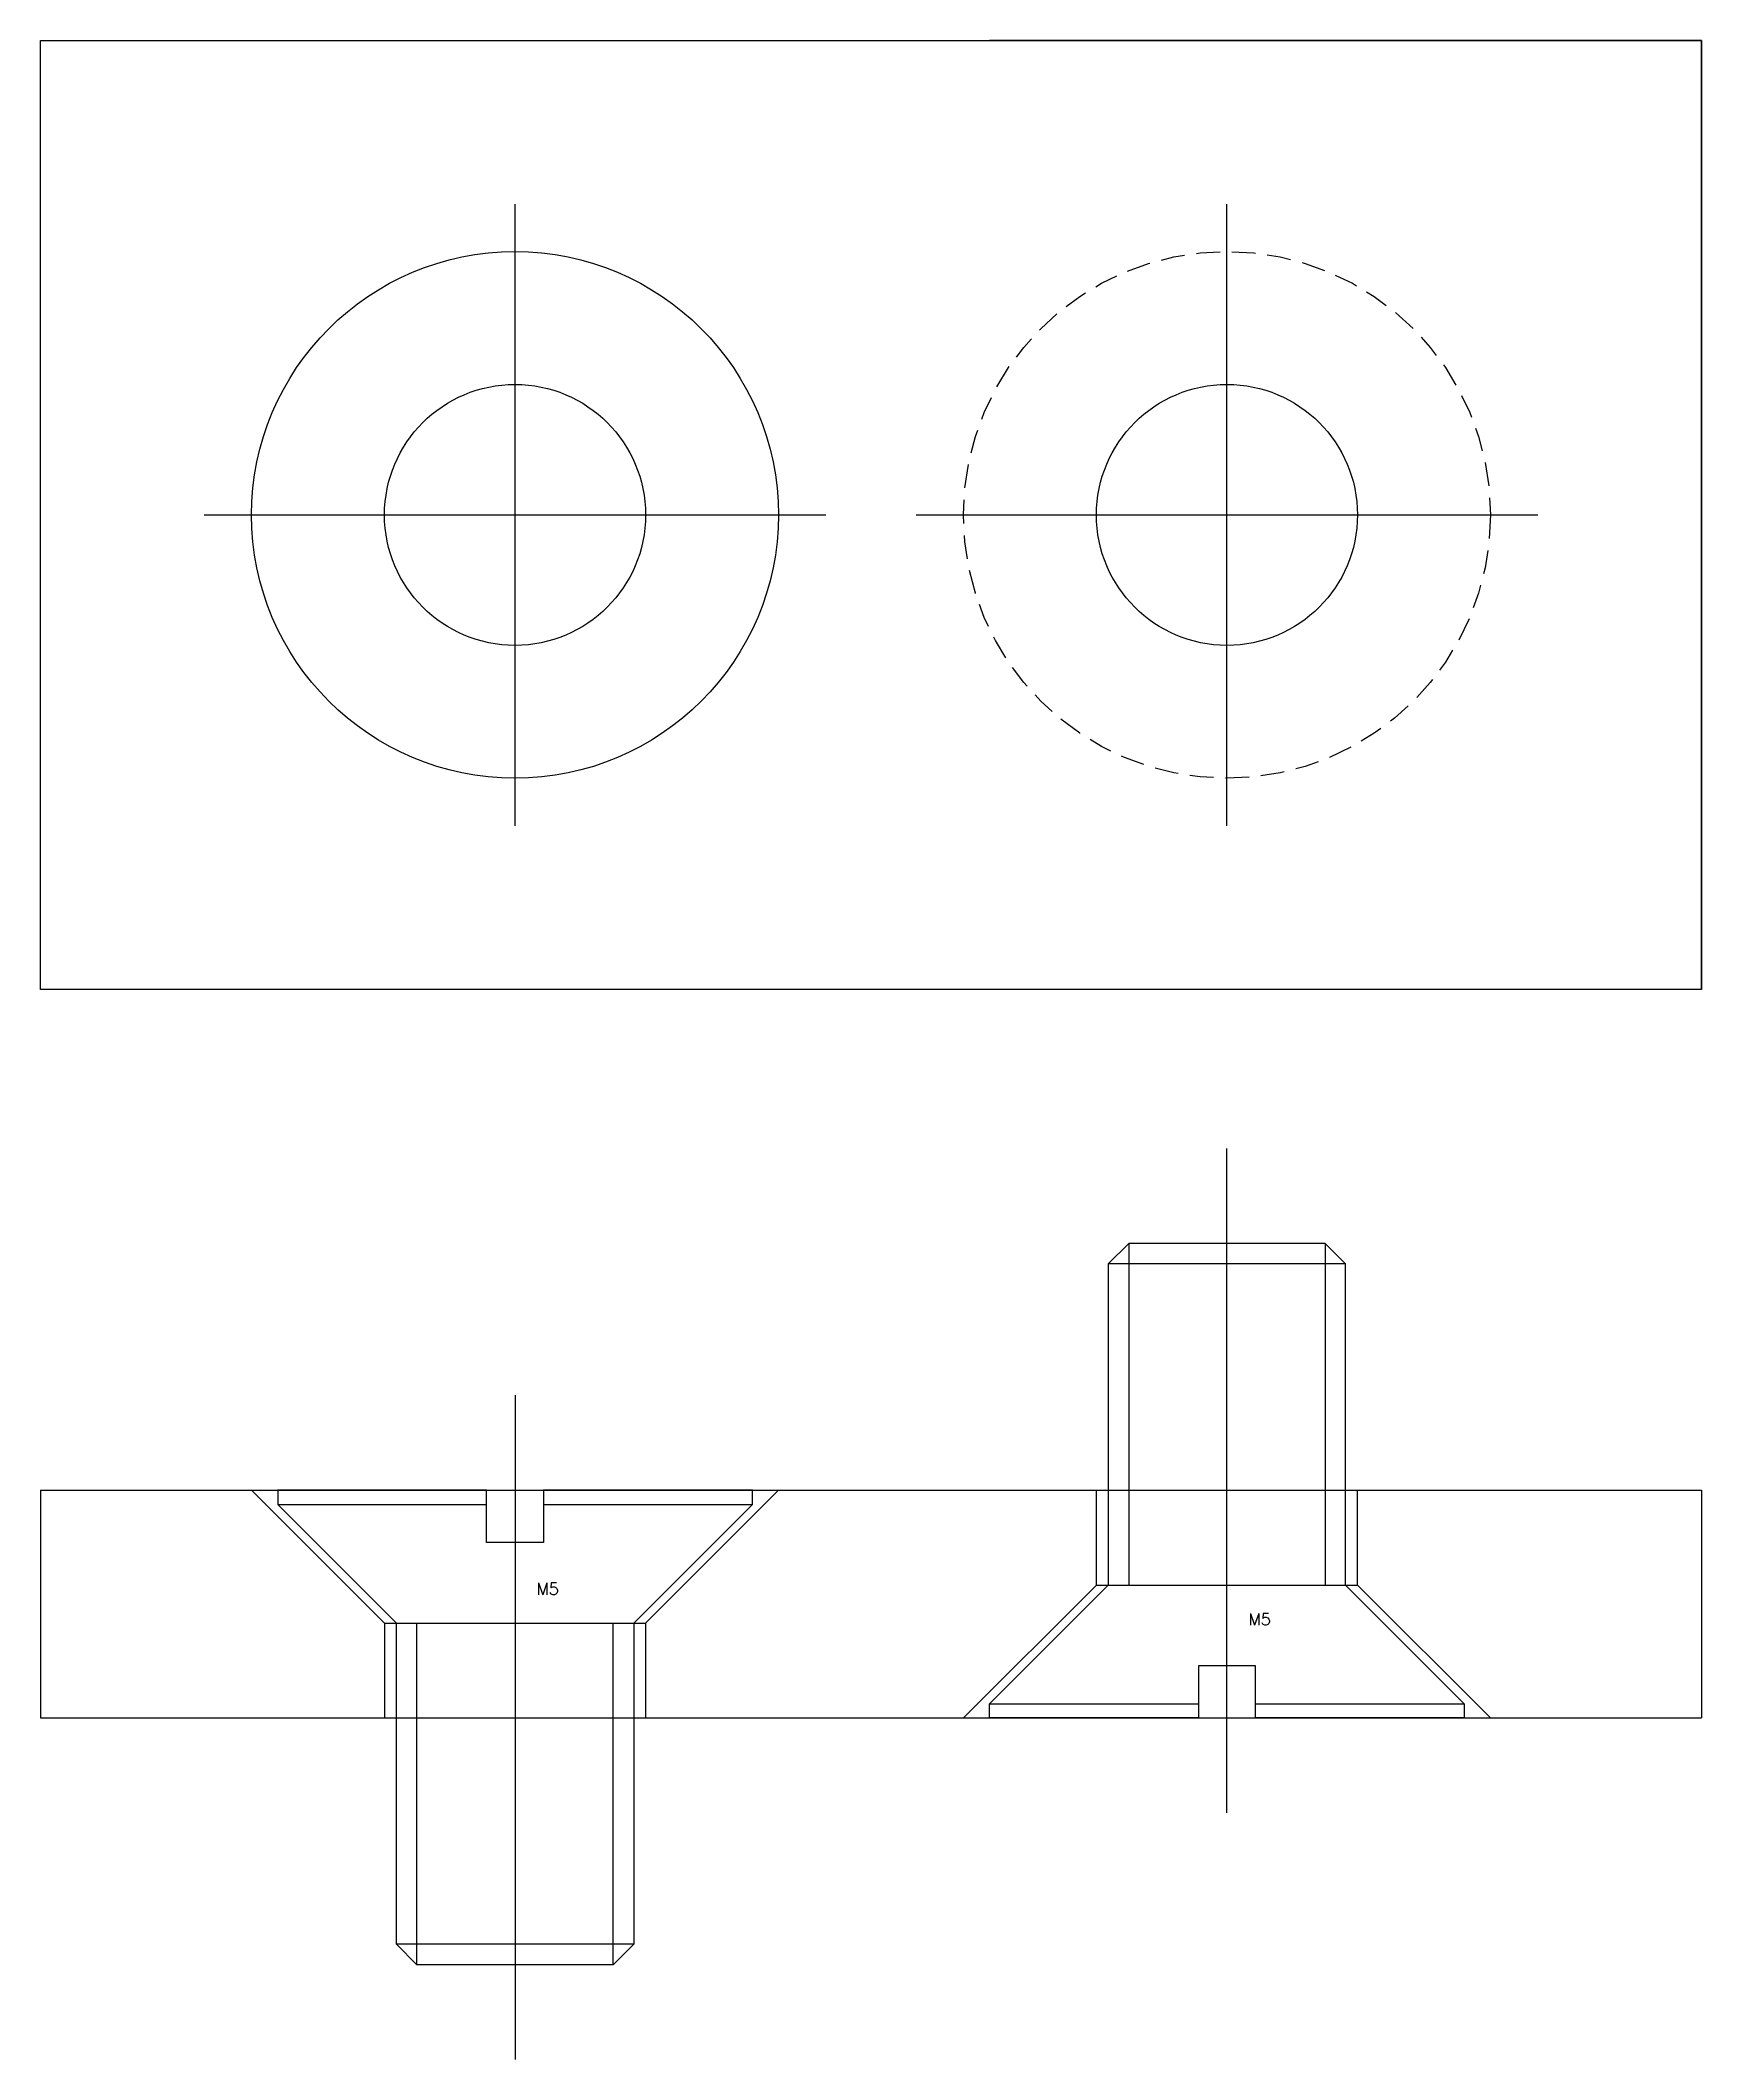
# Model space of a CAD drawing. Header units: millimetres. Extents: x 5524 to 5634, y 5721 to 5763.
# Drawn here: x 5599.45 to 5634.45, y 5720.83 to 5763.38 of the extents above; entities that cross this region are included whole.
import ezdxf

# ---------------------------------------------------------------- set-up
doc = ezdxf.new("R2010")
doc.units = ezdxf.units.MM
for name, pattern in [('CENTER', [50.8, 31.75, -6.35, 6.35, -6.35]), ('DASHED', [0.75, 0.5, -0.25]), ('HIDDEN', [9.525, 6.35, -3.175])]:
    doc.linetypes.add(name, pattern=pattern)
doc.layers.add('1', color=220, linetype='CENTER')
doc.layers.add('3', color=223, linetype='HIDDEN')
doc.styles.get("Standard").update_dxf_attribs({"font": 'romans.shx', "bigfont": 'whgtxt.shx'})

msp = doc.modelspace()

# ---------------------------------------------------------------- texts
at = {"layer": '3', "color": 3}
for p in [(5609.9, 5730.624), (5624.9, 5729.982)]:
    msp.add_text('M5', height=0.25, dxfattribs=at).set_placement(p)

# ---------------------------------------------------------------- linework, layer by layer
for p, q in [((5599.446, 5763.38), (5619.446, 5763.38)), ((5599.446, 5743.38), (5599.446, 5763.38)), ((5619.446, 5763.38), (5634.446, 5763.38)), ((5634.446, 5763.38), (5619.446, 5763.38)), ((5634.446, 5743.38), (5634.446, 5763.38)), ((5634.446, 5763.38), (5634.446, 5743.38)), ((5619.446, 5743.38), (5599.446, 5743.38)), ((5634.446, 5743.38), (5619.446, 5743.38)), ((5599.446, 5732.828), (5599.446, 5728.028)), ((5599.446, 5732.828), (5619.446, 5732.828)), ((5603.896, 5732.828), (5606.696, 5730.028)), ((5612.196, 5730.028), (5614.996, 5732.828)), ((5619.446, 5732.828), (5634.446, 5732.828)), ((5621.696, 5730.828), (5621.696, 5732.828)), ((5627.196, 5730.828), (5627.196, 5732.828)), ((5634.446, 5732.828), (5634.446, 5728.028)), ((5618.896, 5728.028), (5621.696, 5730.828)), ((5621.696, 5730.828), (5627.196, 5730.828)), ((5627.196, 5730.828), (5629.996, 5728.028)), ((5606.696, 5730.028), (5606.696, 5728.028)), ((5606.696, 5730.028), (5612.196, 5730.028)), ((5612.196, 5730.028), (5612.196, 5728.028)), ((5599.446, 5728.028), (5619.446, 5728.028)), ((5619.446, 5728.028), (5634.446, 5728.028))]:
    msp.add_line(p, q)
at = {"color": 3}
for p, q in [((5622.379, 5738.028), (5621.946, 5737.595)), ((5626.513, 5738.028), (5622.379, 5738.028)), ((5626.946, 5737.595), (5626.513, 5738.028)), ((5621.946, 5737.595), (5621.946, 5730.828)), ((5626.946, 5737.595), (5621.946, 5737.595)), ((5626.946, 5730.828), (5626.946, 5737.595)), ((5604.446, 5732.828), (5604.446, 5732.528)), ((5608.846, 5732.828), (5604.446, 5732.828)), ((5608.846, 5731.728), (5608.846, 5732.828)), ((5610.046, 5732.828), (5610.046, 5731.728)), ((5614.446, 5732.828), (5610.046, 5732.828)), ((5614.446, 5732.528), (5614.446, 5732.828)), ((5604.446, 5732.528), (5606.946, 5730.028)), ((5604.446, 5732.528), (5608.846, 5732.528)), ((5610.046, 5732.528), (5614.446, 5732.528)), ((5611.946, 5730.028), (5614.446, 5732.528)), ((5610.046, 5731.728), (5608.846, 5731.728)), ((5619.446, 5728.328), (5621.946, 5730.828)), ((5621.946, 5730.828), (5626.946, 5730.828)), ((5626.946, 5730.828), (5629.446, 5728.328)), ((5606.946, 5730.028), (5611.946, 5730.028)), ((5606.946, 5723.261), (5606.946, 5730.028)), ((5611.946, 5730.028), (5611.946, 5723.261)), ((5623.846, 5729.128), (5623.846, 5728.028)), ((5625.046, 5729.128), (5623.846, 5729.128)), ((5625.046, 5728.028), (5625.046, 5729.128)), ((5619.446, 5728.328), (5623.846, 5728.328)), ((5619.446, 5728.028), (5619.446, 5728.328)), ((5623.846, 5728.028), (5619.446, 5728.028)), ((5625.046, 5728.328), (5629.446, 5728.328)), ((5629.446, 5728.028), (5625.046, 5728.028)), ((5629.446, 5728.328), (5629.446, 5728.028)), ((5607.379, 5722.828), (5606.946, 5723.261)), ((5611.946, 5723.261), (5606.946, 5723.261)), ((5611.946, 5723.261), (5611.513, 5722.828)), ((5611.513, 5722.828), (5607.379, 5722.828))]:
    msp.add_line(p, q, dxfattribs=at)
for centre, radius in [((5609.446, 5753.38), 5.55), ((5609.446, 5753.38), 2.75), ((5624.446, 5753.38), 2.75)]:
    msp.add_circle(centre, radius)
at = {"color": 4, "linetype": 'DASHED'}
msp.add_circle((5624.446, 5753.38), 5.55, dxfattribs=at)
at = {"layer": '1', "ltscale": 3}
for p, q in [((5609.446, 5746.83), (5609.446, 5759.93)), ((5624.446, 5746.83), (5624.446, 5759.93)), ((5602.896, 5753.38), (5615.996, 5753.38)), ((5617.896, 5753.38), (5630.996, 5753.38))]:
    msp.add_line(p, q, dxfattribs=at)
at = {"layer": '1', "color": 3, "ltscale": 5}
for p, q in [((5624.446, 5726.028), (5624.446, 5740.028)), ((5609.446, 5734.828), (5609.446, 5720.828))]:
    msp.add_line(p, q, dxfattribs=at)
at = {"layer": '1', "color": 3, "linetype": 'ByBlock'}
for p, q in [((5622.379, 5738.028), (5622.379, 5730.828)), ((5626.513, 5738.028), (5626.513, 5730.828)), ((5607.379, 5722.828), (5607.379, 5730.028)), ((5611.513, 5722.828), (5611.513, 5730.028))]:
    msp.add_line(p, q, dxfattribs=at)
at = {"layer": '1', "ltscale": 2}
for p, q in [((5609.446, 5734.828), (5609.446, 5726.028)), ((5624.446, 5726.028), (5624.446, 5734.828))]:
    msp.add_line(p, q, dxfattribs=at)

msp.set_redraw_order([(e.dxf.handle, doc.entitydb.next_handle()) for e in msp.query("TEXT MTEXT ATTDEF DIMENSION ARC_DIMENSION")])  # texts and dimensions are drawn at this point

doc.saveas('drawing.dxf')
